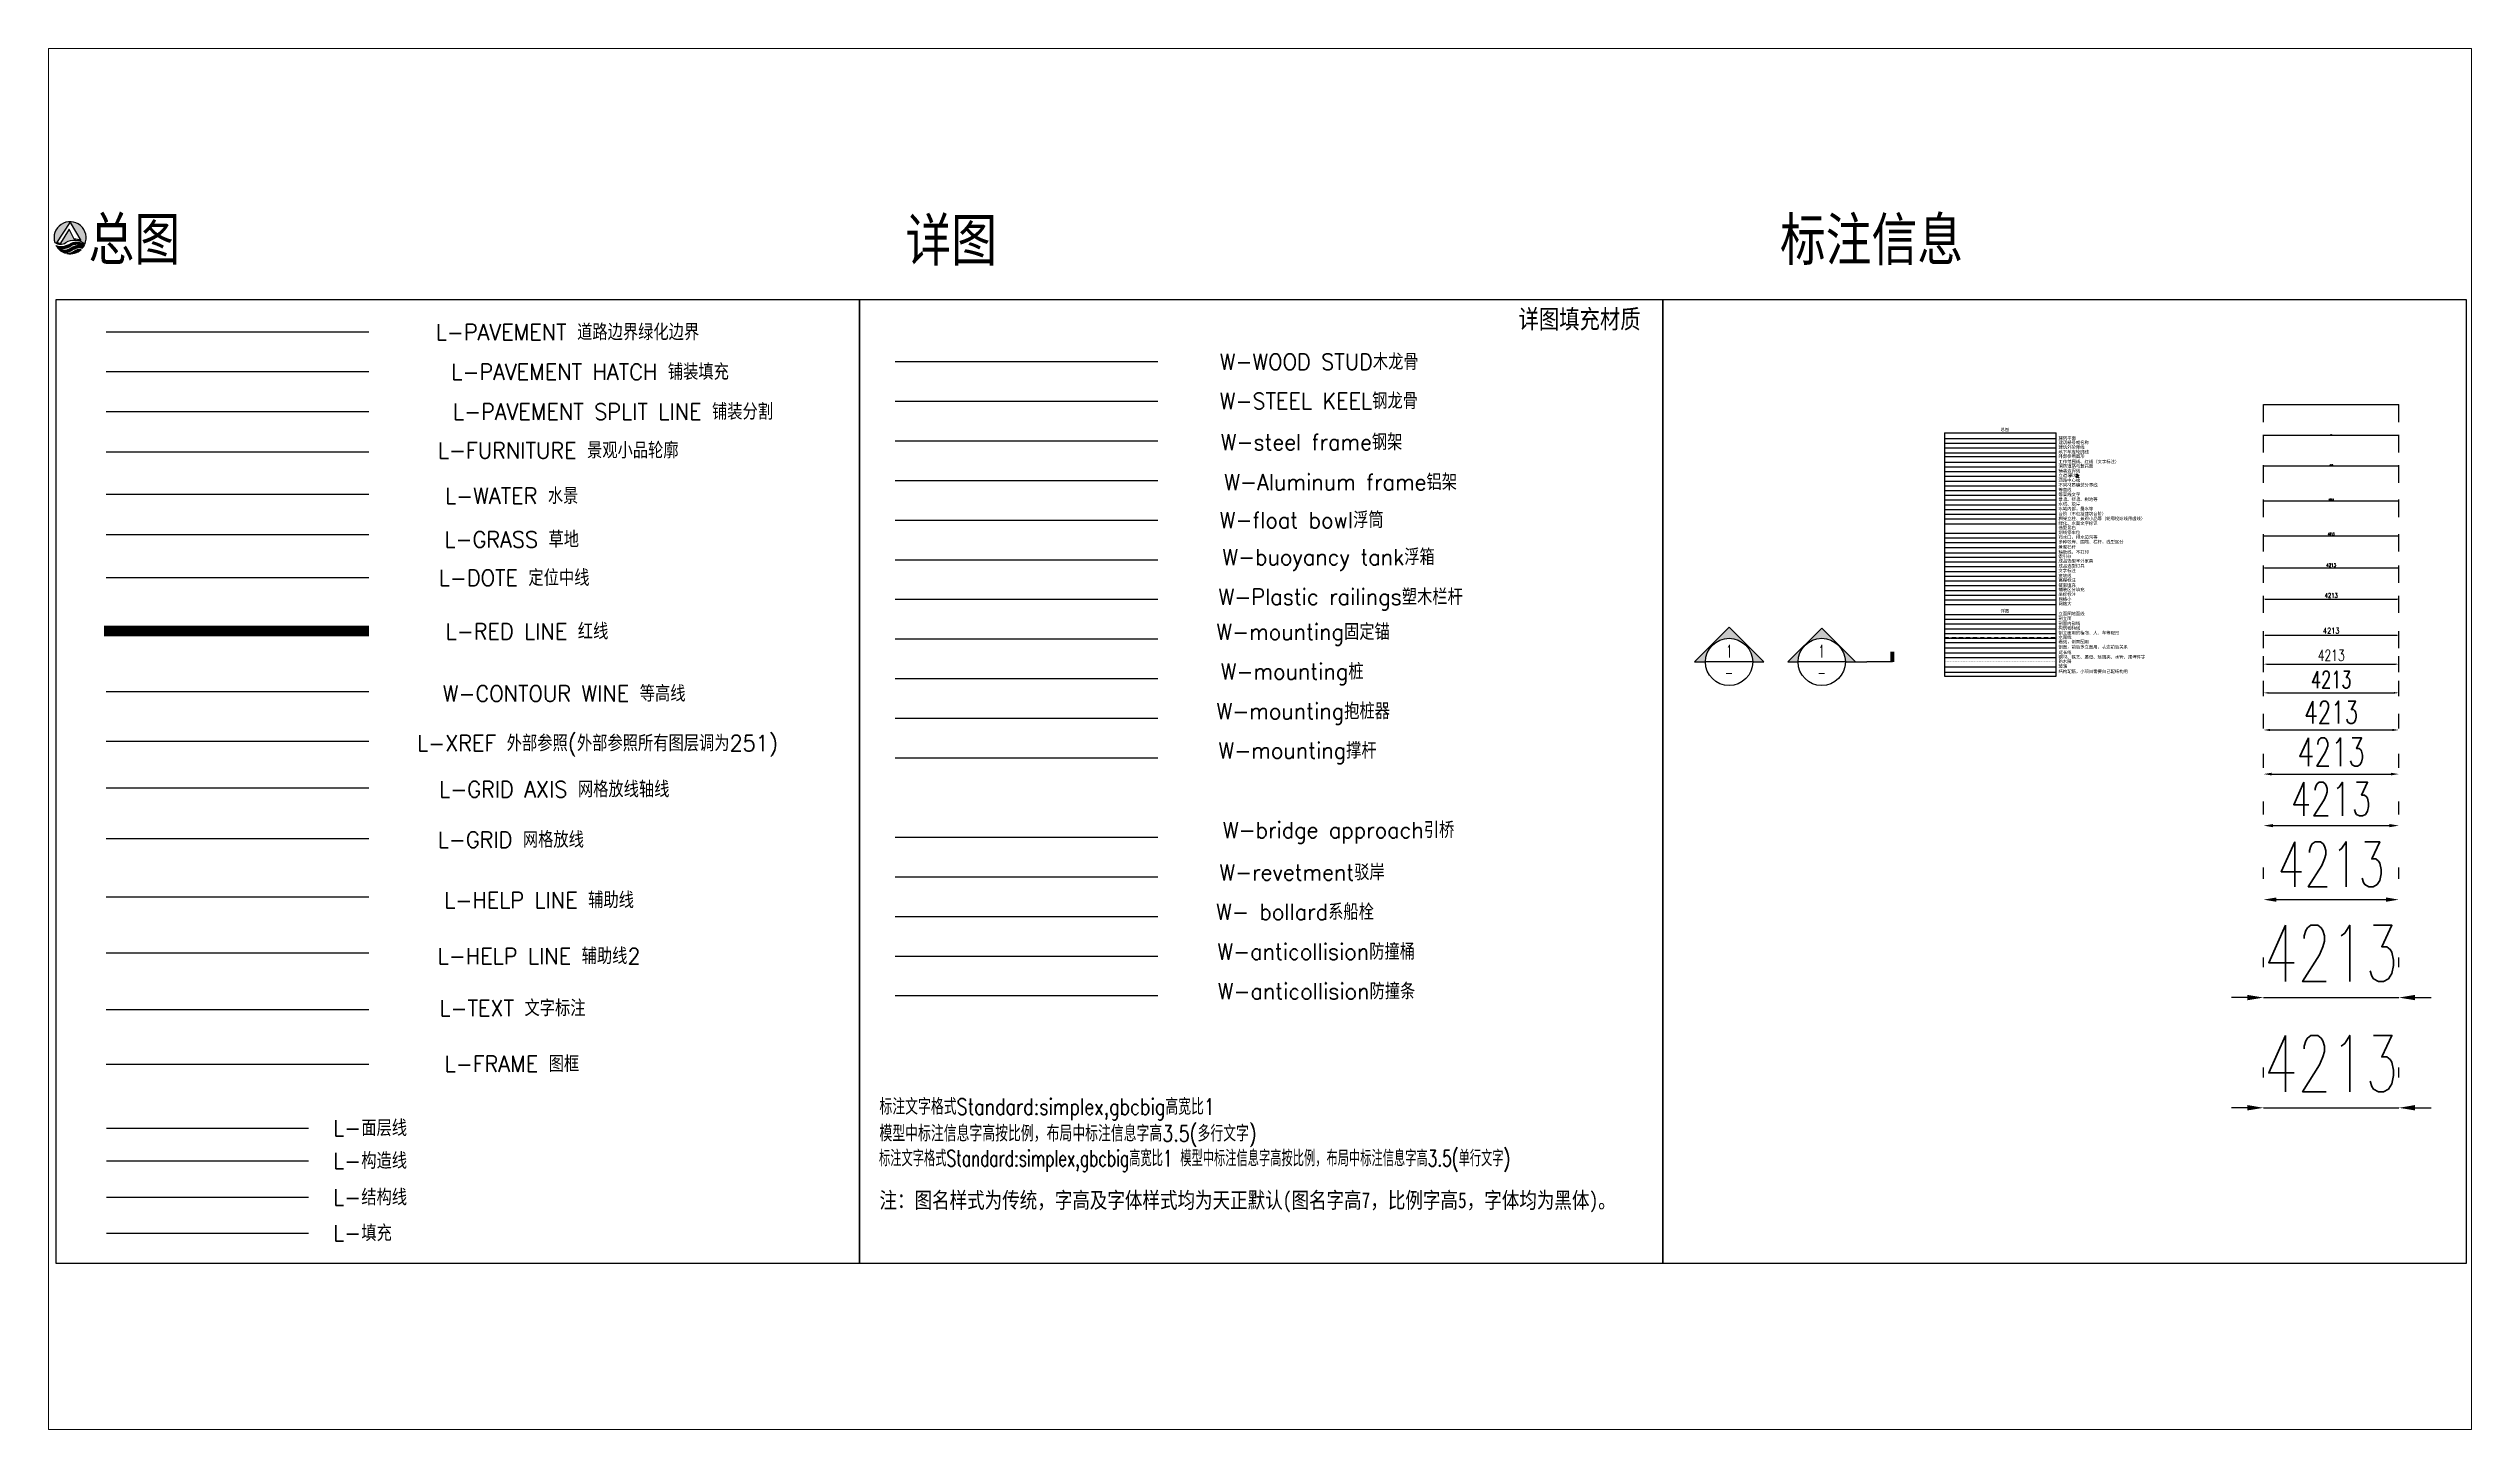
# Paper-space layout '布局2' of a CAD drawing. Header units: millimetres. Extents: x -66 to 323, y -14 to 209.
# The model-space entities are those that its viewports show. They can reach past a viewport. Long polylines and large blocks are cut down to what shows.
import ezdxf
from ezdxf.enums import TextEntityAlignment as Align

# ---------------------------------------------------------------- set-up
doc = ezdxf.new("R2010")
doc.units = ezdxf.units.MM
doc.header["$LTSCALE"] = 1000
for name, pattern in [('-6_350_HOLE$0$DASH', [0.35, 0.25, -0.1]), ('ACAD_ISO10W100', [18, 12, -3, 0, -3]), ('ACAD_ISO12W100', [22, 12, -3, 0.5, -3, 0.5, -3]), ('CENTER', [2, 1.25, -0.25, 0.25, -0.25]), ('DASH', [0.35, 0.25, -0.1]), ('DASHED', [0.75, 0.5, -0.25]), ('DOTE', [2.42, 2, -0.2, 0.02, -0.2]), ('PHANTOM', [2.5, 1.25, -0.25, 0.25, -0.25, 0.25, -0.25])]:
    doc.linetypes.add(name, pattern=pattern)
for name, color, linetype in [('DIM_COOR', 3, 'Continuous'), ('DIM_ELEV', 3, 'Continuous'), ('DIM_IDEN', 3, 'Continuous'), ('DIM_SYMB', 3, 'Continuous'), ('L-Axis', 1, 'DOTE'), ('L-B.NO.', 2, 'Continuous'), ('L-Bldg', 8, 'Continuous'), ('L-Center', 1, 'CENTER'), ('L-Contour', 8, 'DASH'), ('L-CONTOUR_LINE等高线', 252, 'DASH'), ('L-ContourText', 53, 'Continuous'), ('L-DIMLINEAR标注', 3, 'Continuous'), ('L-DOTE定位中线', 1, 'DOTE'), ('L-ExtendedLine', 8, 'DASH'), ('L-Finished lamps', 2, 'Continuous'), ('L-Finished product', 13, 'Continuous'), ('L-Fireroad', 3, 'DASH'), ('L-Floor', 6, 'Continuous'), ('L-FRAME图框', 3, 'Continuous'), ('L-Furniture', 2, 'Continuous'), ('L-FURNITURE景观小品轮廓', 6, 'Continuous'), ('L-Glass', 144, 'Continuous'), ('L-GRASS草地', 252, 'Continuous'), ('L-Grid', 8, 'DOTE'), ('L-Grid1', 1, 'DOTE'), ('L-GRID_AXIS网格放线轴线', 1, 'Continuous'), ('L-GRID网格放线', 252, '-6_350_HOLE$0$DASH'), ('L-Gully', 144, 'Continuous'), ('L-Hardware', 210, 'Continuous'), ('L-Hatch', 8, 'Continuous'), ('L-Hatch1', 9, 'Continuous'), ('L-HELP_LINE辅助线1', 4, 'Continuous'), ('L-HELP_LINE辅助线2', 94, 'Continuous'), ('L-Index', 3, 'DASHED'), ('L-Limit', 1, 'PHANTOM'), ('L-Look line', 9, 'Continuous'), ('L-Look line1', 11, 'Continuous'), ('L-Objective View', 8, 'Continuous'), ('L-Outline', 6, 'Continuous'), ('L-pa', 3, 'Continuous'), ('L-Parking', 30, 'DASH'), ('L-Pave', 4, 'Continuous'), ('L-Pave1', 31, 'Continuous'), ('L-Pavement', 30, 'Continuous'), ('L-PAVEMENT_HATCH铺装填充', 251, 'Continuous'), ('L-PAVEMENT_SPLIT_LINE铺装分割', 23, 'Continuous'), ('L-PAVEMENT道路边界绿化边界', 2, 'Continuous'), ('L-Pool', 5, 'Continuous'), ('L-Pool1', 150, 'Continuous'), ('L-Railing', 2, 'Continuous'), ('L-Rebar', 1, 'Continuous'), ('L-RED_LINE红线', 1, 'ACAD_ISO12W100'), ('L-Section', 4, 'Continuous'), ('L-Slope line', 1, 'DASH'), ('L-Step', 15, 'Continuous'), ('L-Stone', 9, 'Continuous'), ('L-Structure', 50, 'Continuous'), ('L-Style Index', 2, 'Continuous'), ('L-TEXT文字标注', 7, 'Continuous'), ('L-Ugoutline', 6, 'DASH'), ('L-Wall', 5, 'Continuous'), ('L-Water', 150, 'Continuous'), ('L-Waterproofer', 210, 'Continuous'), ('L-WATER水景', 5, 'Continuous'), ('L-XREF', 7, 'Continuous'), ('L-XREF外部参照', 251, 'Continuous'), ('L-填充', 251, 'Continuous'), ('L-构造线', 6, 'Continuous'), ('L-结构线', 7, 'Continuous'), ('L-面层线', 4, 'Continuous'), ('PUB_DIM', 3, 'Continuous'), ('PUB_TEXT', 7, 'Continuous'), ('W- bollard系船栓', 4, 'Continuous'), ('W-_ANTICOLLISION防撞措施', 6, 'Continuous'), ('W-ALUMINUM_FRAME铝架', 30, 'Continuous'), ('W-bridge approach引桥', 4, 'Continuous'), ('W-FLOAT_BOWL浮筒', 253, 'Continuous'), ('W-MOUNTING固定方式', 5, 'Continuous'), ('W-PLASTIC_RAILINGS塑木栏杆', 6, 'Continuous'), ('W-REVETMENT驳岸', 251, 'Continuous'), ('W-STEEL_FRAME钢架', 3, 'Continuous'), ('W-STEEL_KEEL钢龙骨', 5, 'Continuous'), ('W-WOOD_STUD木龙骨', 25, 'Continuous')]:
    doc.layers.add(name, color=color, linetype=linetype)
doc.layers.add('L-Auxiliary Line', color=1, linetype='Continuous', plot=False)
doc.styles.add('_TCH_LABEL', font='COMPLEX', dxfattribs={"bigfont": 'GBCBIG'})
doc.styles.get("Standard").update_dxf_attribs({"font": 'simplex.shx', "width": 0.8, "bigfont": 'hztxt.shx'})
doc.styles.add('STANDARD_T3', font='simplex.shx', dxfattribs={"width": 0.7, "bigfont": 'gbcbig.shx'})
doc.styles.add('黑体', font='simhei.ttf', dxfattribs={"width": 0.8})
doc.dimstyles.new('W&&1', dxfattribs={"dimtxt": 3.5, "dimasz": 1, "dimexe": 2.5, "dimexo": 3, "dimgap": 1, "dimtad": 1, "dimdec": 0, "dimzin": 0, "dimdsep": 46, "dimtxsty": 'STANDARD_T3', "dimcen": 0.09, "dimclrd": 1, "dimclre": 1, "dimclrt": 7, "dimazin": 2, "dimtfac": 1, "dimtdec": 0, "dimtix": 1, "dimtmove": 2, "dimatfit": 3, "dimfxl": 100, "dimtolj": 1, "dimtzin": 0, "dimarcsym": 0})
doc.dimstyles.new('W&&10', dxfattribs={"dimtxt": 35, "dimasz": 10, "dimexe": 25, "dimexo": 30, "dimgap": 10, "dimtad": 1, "dimdec": 0, "dimzin": 0, "dimdsep": 46, "dimtxsty": 'STANDARD_T3', "dimcen": 0.09, "dimclrd": 1, "dimclre": 1, "dimclrt": 7, "dimazin": 2, "dimtfac": 1, "dimtdec": 0, "dimtix": 1, "dimtmove": 2, "dimatfit": 3, "dimfxl": 100, "dimtolj": 1, "dimtzin": 0, "dimarcsym": 0})
doc.dimstyles.new('W&&100', dxfattribs={"dimtxt": 350, "dimasz": 100, "dimexe": 250, "dimexo": 300, "dimgap": 100, "dimtad": 1, "dimdec": 0, "dimzin": 0, "dimdsep": 46, "dimtxsty": 'STANDARD_T3', "dimcen": 0.09, "dimclrd": 1, "dimclre": 1, "dimclrt": 7, "dimazin": 2, "dimtfac": 1, "dimtdec": 0, "dimtix": 1, "dimtmove": 2, "dimatfit": 3, "dimfxl": 100, "dimtolj": 1, "dimtzin": 0, "dimarcsym": 0})
doc.dimstyles.new('W&&15', dxfattribs={"dimtxt": 52.5, "dimasz": 15, "dimexe": 37.5, "dimexo": 45, "dimgap": 15, "dimtad": 1, "dimdec": 0, "dimzin": 0, "dimdsep": 46, "dimtxsty": 'STANDARD_T3', "dimcen": 0.09, "dimclrd": 1, "dimclre": 1, "dimclrt": 7, "dimazin": 2, "dimtfac": 1, "dimtdec": 0, "dimtix": 1, "dimtmove": 2, "dimatfit": 3, "dimfxl": 100, "dimtolj": 1, "dimtzin": 0, "dimarcsym": 0})
doc.dimstyles.new('W&&150', dxfattribs={"dimtxt": 525, "dimasz": 150, "dimexe": 375, "dimexo": 450, "dimgap": 150, "dimtad": 1, "dimdec": 0, "dimzin": 0, "dimdsep": 46, "dimtxsty": 'STANDARD_T3', "dimcen": 0.09, "dimclrd": 1, "dimclre": 1, "dimclrt": 7, "dimazin": 2, "dimtfac": 1, "dimtdec": 0, "dimtix": 1, "dimtmove": 2, "dimatfit": 3, "dimfxl": 100, "dimtolj": 1, "dimtzin": 0, "dimarcsym": 0})
doc.dimstyles.new('W&&20', dxfattribs={"dimtxt": 70, "dimasz": 20, "dimexe": 50, "dimexo": 60, "dimgap": 20, "dimtad": 1, "dimdec": 0, "dimzin": 0, "dimdsep": 46, "dimtxsty": 'STANDARD_T3', "dimcen": 0.09, "dimclrd": 1, "dimclre": 1, "dimclrt": 7, "dimazin": 2, "dimtfac": 1, "dimtdec": 0, "dimtix": 1, "dimtmove": 2, "dimatfit": 3, "dimfxl": 100, "dimtolj": 1, "dimtzin": 0, "dimarcsym": 0})
doc.dimstyles.new('W&&200', dxfattribs={"dimtxt": 700, "dimasz": 200, "dimexe": 500, "dimexo": 600, "dimgap": 200, "dimtad": 1, "dimdec": 0, "dimzin": 0, "dimdsep": 46, "dimtxsty": 'STANDARD_T3', "dimcen": 0.09, "dimclrd": 1, "dimclre": 1, "dimclrt": 7, "dimazin": 2, "dimtfac": 1, "dimtdec": 0, "dimtix": 1, "dimtmove": 2, "dimatfit": 3, "dimfxl": 100, "dimtolj": 1, "dimtzin": 0, "dimarcsym": 0})
doc.dimstyles.new('W&&250', dxfattribs={"dimtxt": 875, "dimasz": 250, "dimexe": 625, "dimexo": 750, "dimgap": 250, "dimtad": 1, "dimdec": 0, "dimzin": 0, "dimdsep": 46, "dimtxsty": 'STANDARD_T3', "dimcen": 0.09, "dimclrd": 1, "dimclre": 1, "dimclrt": 7, "dimazin": 2, "dimtfac": 1, "dimtdec": 0, "dimtix": 1, "dimtmove": 2, "dimatfit": 3, "dimfxl": 100, "dimtolj": 1, "dimtzin": 0, "dimarcsym": 0})
doc.dimstyles.new('W&&30', dxfattribs={"dimtxt": 105, "dimasz": 30, "dimexe": 75, "dimexo": 90, "dimgap": 30, "dimtad": 1, "dimdec": 0, "dimzin": 0, "dimdsep": 46, "dimtxsty": 'STANDARD_T3', "dimcen": 0.09, "dimclrd": 1, "dimclre": 1, "dimclrt": 7, "dimazin": 2, "dimtfac": 1, "dimtdec": 0, "dimtix": 1, "dimtmove": 2, "dimatfit": 3, "dimfxl": 100, "dimtolj": 1, "dimtzin": 0, "dimarcsym": 0})
doc.dimstyles.new('W&&300', dxfattribs={"dimtxt": 1050, "dimasz": 300, "dimexe": 750, "dimexo": 900, "dimgap": 300, "dimtad": 1, "dimdec": 0, "dimzin": 0, "dimdsep": 46, "dimtxsty": 'STANDARD_T3', "dimcen": 0.09, "dimclrd": 1, "dimclre": 1, "dimclrt": 7, "dimazin": 2, "dimtfac": 1, "dimtdec": 0, "dimtix": 1, "dimtmove": 2, "dimatfit": 3, "dimfxl": 100, "dimtolj": 1, "dimtzin": 0, "dimarcsym": 0})
doc.dimstyles.new('W&&40', dxfattribs={"dimtxt": 140, "dimasz": 40, "dimexe": 100, "dimexo": 120, "dimgap": 40, "dimtad": 1, "dimdec": 0, "dimzin": 0, "dimdsep": 46, "dimtxsty": 'STANDARD_T3', "dimcen": 0.09, "dimclrd": 1, "dimclre": 1, "dimclrt": 7, "dimazin": 2, "dimtfac": 1, "dimtdec": 0, "dimtix": 1, "dimtmove": 2, "dimatfit": 3, "dimfxl": 100, "dimtolj": 1, "dimtzin": 0, "dimarcsym": 0})
doc.dimstyles.new('W&&400', dxfattribs={"dimtxt": 1400, "dimasz": 400, "dimexe": 1000, "dimexo": 1200, "dimgap": 400, "dimtad": 1, "dimdec": 0, "dimzin": 0, "dimdsep": 46, "dimtxsty": 'STANDARD_T3', "dimcen": 0.09, "dimclrd": 1, "dimclre": 1, "dimclrt": 7, "dimazin": 2, "dimtfac": 1, "dimtdec": 0, "dimtix": 1, "dimtmove": 2, "dimatfit": 3, "dimfxl": 100, "dimtolj": 1, "dimtzin": 0, "dimarcsym": 0})
doc.dimstyles.new('W&&5', dxfattribs={"dimtxt": 17.5, "dimasz": 5, "dimexe": 12.5, "dimexo": 15, "dimgap": 5, "dimtad": 1, "dimdec": 0, "dimzin": 0, "dimdsep": 46, "dimtxsty": 'STANDARD_T3', "dimcen": 0.09, "dimclrd": 1, "dimclre": 1, "dimclrt": 7, "dimazin": 2, "dimtfac": 1, "dimtdec": 0, "dimtix": 1, "dimtmove": 2, "dimatfit": 3, "dimfxl": 100, "dimtolj": 1, "dimtzin": 0, "dimarcsym": 0})
doc.dimstyles.new('W&&50', dxfattribs={"dimtxt": 175, "dimasz": 50, "dimexe": 125, "dimexo": 150, "dimgap": 50, "dimtad": 1, "dimdec": 0, "dimzin": 0, "dimdsep": 46, "dimtxsty": 'STANDARD_T3', "dimcen": 0.09, "dimclrd": 1, "dimclre": 1, "dimclrt": 7, "dimazin": 2, "dimtfac": 1, "dimtdec": 0, "dimtix": 1, "dimtmove": 2, "dimatfit": 3, "dimfxl": 100, "dimtolj": 1, "dimtzin": 0, "dimarcsym": 0})
doc.dimstyles.new('W&&500', dxfattribs={"dimtxt": 1750, "dimasz": 500, "dimexe": 1250, "dimexo": 1500, "dimgap": 500, "dimtad": 1, "dimdec": 0, "dimzin": 0, "dimdsep": 46, "dimtxsty": 'STANDARD_T3', "dimcen": 0.09, "dimclrd": 1, "dimclre": 1, "dimclrt": 7, "dimazin": 2, "dimtfac": 1, "dimtdec": 0, "dimtix": 1, "dimtmove": 2, "dimatfit": 3, "dimfxl": 100, "dimtolj": 1, "dimtzin": 0, "dimarcsym": 0})

# ---------------------------------------------------------------- blocks, each defined once
blk = doc.blocks.new('*D10')
at = {"layer": 'Defpoints', "color": 0, "transparency": 16777216}
for p in [(93626, 145881), (89413, 145327), (93626, 145327)]:
    blk.add_point(p, dxfattribs=at)
at = {"layer": 'PUB_DIM', "color": 1, "lineweight": -2, "transparency": 16777216}
for p, q in [((89413, 145417), (89413, 145956)), ((89443, 145881), (93596, 145881)), ((93626, 145417), (93626, 145956))]:
    blk.add_line(p, q, dxfattribs=at)
at = {"layer": 'PUB_DIM', "color": 1, "transparency": 16777216}
for points in [[(89443, 145886), (89443, 145876), (89413, 145881)], [(93596, 145886), (93596, 145876), (93626, 145881)]]:
    blk.add_solid(points, dxfattribs=at)
at = {"layer": 'PUB_DIM', "color": 7, "transparency": 16777216, "insert": (91520, 145964), "char_height": 105, "attachment_point": 5, "style": 'STANDARD_T3'}
blk.add_mtext('\\A1;4213', dxfattribs=at)
blk = doc.blocks.new('*D11')
at = {"layer": 'Defpoints', "color": 0, "transparency": 16777216}
for p in [(89413, 146326), (93626, 146880), (93626, 146326)]:
    blk.add_point(p, dxfattribs=at)
at = {"layer": 'PUB_DIM', "color": 1, "lineweight": -2, "transparency": 16777216}
for p, q in [((89413, 146386), (89413, 146930)), ((89433, 146880), (93606, 146880)), ((93626, 146386), (93626, 146930))]:
    blk.add_line(p, q, dxfattribs=at)
at = {"layer": 'PUB_DIM', "color": 1, "transparency": 16777216}
for points in [[(89433, 146883), (89433, 146876), (89413, 146880)], [(93606, 146883), (93606, 146876), (93626, 146880)]]:
    blk.add_solid(points, dxfattribs=at)
at = {"layer": 'PUB_DIM', "color": 7, "transparency": 16777216, "insert": (91520, 146935), "char_height": 70, "attachment_point": 5, "style": 'STANDARD_T3'}
blk.add_mtext('\\A1;4213', dxfattribs=at)
blk = doc.blocks.new('*D12')
at = {"layer": 'Defpoints', "color": 0, "transparency": 16777216}
for p in [(93626, 147967), (89413, 147413), (93626, 147413)]:
    blk.add_point(p, dxfattribs=at)
at = {"layer": 'PUB_DIM', "color": 1, "lineweight": -2, "transparency": 16777216}
for p, q in [((89413, 147458), (89413, 148005)), ((89428, 147967), (93611, 147967)), ((93626, 147458), (93626, 148005))]:
    blk.add_line(p, q, dxfattribs=at)
at = {"layer": 'PUB_DIM', "color": 1, "transparency": 16777216}
for points in [[(89428, 147970), (89428, 147965), (89413, 147967)], [(93611, 147970), (93611, 147965), (93626, 147967)]]:
    blk.add_solid(points, dxfattribs=at)
at = {"layer": 'PUB_DIM', "color": 7, "transparency": 16777216, "insert": (91520, 148008), "char_height": 52.5, "attachment_point": 5, "style": 'STANDARD_T3'}
blk.add_mtext('\\A1;4213', dxfattribs=at)
blk = doc.blocks.new('*D13')
at = {"layer": 'Defpoints', "color": 0, "transparency": 16777216}
for p in [(93626, 149054), (89413, 148500), (93626, 148500)]:
    blk.add_point(p, dxfattribs=at)
at = {"layer": 'PUB_DIM', "color": 1, "lineweight": -2, "transparency": 16777216}
for p, q in [((89413, 148530), (89413, 149079)), ((89423, 149054), (93616, 149054)), ((93626, 148530), (93626, 149079))]:
    blk.add_line(p, q, dxfattribs=at)
at = {"layer": 'PUB_DIM', "color": 1, "transparency": 16777216}
for points in [[(89423, 149056), (89423, 149053), (89413, 149054)], [(93616, 149056), (93616, 149053), (93626, 149054)]]:
    blk.add_solid(points, dxfattribs=at)
at = {"layer": 'PUB_DIM', "color": 7, "transparency": 16777216, "insert": (91520, 149082), "char_height": 35, "attachment_point": 5, "style": 'STANDARD_T3'}
blk.add_mtext('\\A1;4213', dxfattribs=at)
blk = doc.blocks.new('*D14')
at = {"layer": 'Defpoints', "color": 0, "transparency": 16777216}
for p in [(89413, 149454), (93626, 150008), (93626, 149454)]:
    blk.add_point(p, dxfattribs=at)
at = {"layer": 'PUB_DIM', "color": 1, "lineweight": -2, "transparency": 16777216}
for p, q in [((89413, 149469), (89413, 150021)), ((89418, 150008), (93621, 150008)), ((93626, 149469), (93626, 150021))]:
    blk.add_line(p, q, dxfattribs=at)
at = {"layer": 'PUB_DIM', "color": 1, "transparency": 16777216}
for points in [[(89418, 150009), (89418, 150008), (89413, 150008)], [(93621, 150009), (93621, 150008), (93626, 150008)]]:
    blk.add_solid(points, dxfattribs=at)
at = {"layer": 'PUB_DIM', "color": 7, "transparency": 16777216, "insert": (91520, 150022), "char_height": 17.5, "attachment_point": 5, "style": 'STANDARD_T3'}
blk.add_mtext('\\A1;4213', dxfattribs=at)
blk = doc.blocks.new('*D15')
at = {"layer": 'Defpoints', "color": 0, "transparency": 16777216}
for p in [(93626, 150963), (89413, 150409), (93626, 150409)]:
    blk.add_point(p, dxfattribs=at)
at = {"layer": 'PUB_DIM', "color": 1, "lineweight": -2, "transparency": 16777216}
for p, q in [((89413, 150412), (89413, 150965)), ((89414, 150963), (93625, 150963)), ((93626, 150412), (93626, 150965))]:
    blk.add_line(p, q, dxfattribs=at)
at = {"layer": 'PUB_DIM', "color": 1, "transparency": 16777216}
for points in [[(89414, 150963), (89414, 150962), (89413, 150963)], [(93625, 150963), (93625, 150962), (93626, 150963)]]:
    blk.add_solid(points, dxfattribs=at)
at = {"layer": 'PUB_DIM', "color": 7, "transparency": 16777216, "insert": (91520, 150965), "char_height": 3.5, "attachment_point": 5, "style": 'STANDARD_T3'}
blk.add_mtext('\\A1;4213', dxfattribs=at)
blk = doc.blocks.new('*D16')
at = {"layer": 'Defpoints', "color": 0, "transparency": 16777216}
for p in [(93626, 144912), (89413, 144358), (93626, 144358)]:
    blk.add_point(p, dxfattribs=at)
at = {"layer": 'PUB_DIM', "color": 1, "lineweight": -2, "transparency": 16777216}
for p, q in [((89413, 144478), (89413, 145012)), ((89453, 144912), (93586, 144912)), ((93626, 144478), (93626, 145012))]:
    blk.add_line(p, q, dxfattribs=at)
at = {"layer": 'PUB_DIM', "color": 1, "transparency": 16777216}
for points in [[(89453, 144919), (89453, 144906), (89413, 144912)], [(93586, 144919), (93586, 144906), (93626, 144912)]]:
    blk.add_solid(points, dxfattribs=at)
at = {"layer": 'PUB_DIM', "color": 7, "transparency": 16777216, "insert": (91520, 145022), "char_height": 140, "attachment_point": 5, "style": 'STANDARD_T3'}
blk.add_mtext('\\A1;4213', dxfattribs=at)
blk = doc.blocks.new('*D17')
at = {"layer": 'Defpoints', "color": 0, "transparency": 16777216}
for p in [(93626, 143786), (89413, 143232), (93626, 143232)]:
    blk.add_point(p, dxfattribs=at)
at = {"layer": 'PUB_DIM', "color": 1, "lineweight": -2, "transparency": 16777216}
for p, q in [((89413, 143382), (89413, 143911)), ((89463, 143786), (93576, 143786)), ((93626, 143382), (93626, 143911))]:
    blk.add_line(p, q, dxfattribs=at)
at = {"layer": 'PUB_DIM', "color": 1, "transparency": 16777216}
for points in [[(89463, 143794), (89463, 143778), (89413, 143786)], [(93576, 143794), (93576, 143778), (93626, 143786)]]:
    blk.add_solid(points, dxfattribs=at)
at = {"layer": 'PUB_DIM', "color": 7, "transparency": 16777216, "insert": (91520, 143923), "char_height": 175, "attachment_point": 5, "style": 'STANDARD_T3'}
blk.add_mtext('\\A1;4213', dxfattribs=at)
blk = doc.blocks.new('*D18')
at = {"layer": 'Defpoints', "color": 0, "transparency": 16777216}
for p in [(93626, 142885), (89413, 142331), (93626, 142331)]:
    blk.add_point(p, dxfattribs=at)
at = {"layer": 'PUB_DIM', "color": 1, "lineweight": -2, "transparency": 16777216}
for p, q in [((89413, 142631), (89413, 143135)), ((89513, 142885), (93526, 142885)), ((93626, 142631), (93626, 143135))]:
    blk.add_line(p, q, dxfattribs=at)
at = {"layer": 'PUB_DIM', "color": 1, "transparency": 16777216}
for points in [[(89513, 142901), (89513, 142868), (89413, 142885)], [(93526, 142901), (93526, 142868), (93626, 142885)]]:
    blk.add_solid(points, dxfattribs=at)
at = {"layer": 'PUB_DIM', "color": 7, "transparency": 16777216, "insert": (91520, 143160), "char_height": 350, "attachment_point": 5, "style": 'STANDARD_T3'}
blk.add_mtext('\\A1;4213', dxfattribs=at)
blk = doc.blocks.new('*D19')
at = {"layer": 'Defpoints', "color": 0, "transparency": 16777216}
for p in [(93626, 141992), (89413, 141438), (93626, 141438)]:
    blk.add_point(p, dxfattribs=at)
at = {"layer": 'PUB_DIM', "color": 1, "lineweight": -2, "transparency": 16777216}
for p, q in [((89413, 141888), (89413, 142367)), ((89563, 141992), (93476, 141992)), ((93626, 141888), (93626, 142367))]:
    blk.add_line(p, q, dxfattribs=at)
at = {"layer": 'PUB_DIM', "color": 1, "transparency": 16777216}
for points in [[(89563, 142017), (89563, 141967), (89413, 141992)], [(93476, 142017), (93476, 141967), (93626, 141992)]]:
    blk.add_solid(points, dxfattribs=at)
at = {"layer": 'PUB_DIM', "color": 7, "transparency": 16777216, "insert": (91520, 142404), "char_height": 525, "attachment_point": 5, "style": 'STANDARD_T3'}
blk.add_mtext('\\A1;4213', dxfattribs=at)
blk = doc.blocks.new('*D20')
at = {"layer": 'Defpoints', "color": 0, "transparency": 16777216}
for p in [(89413, 140283), (93626, 140837), (93626, 140283)]:
    blk.add_point(p, dxfattribs=at)
at = {"layer": 'PUB_DIM', "color": 1, "lineweight": -2, "transparency": 16777216}
for p, q in [((89413, 140883), (89413, 141337)), ((93626, 140883), (93626, 141337)), ((89613, 140837), (93426, 140837))]:
    blk.add_line(p, q, dxfattribs=at)
at = {"layer": 'PUB_DIM', "color": 1, "transparency": 16777216}
for points in [[(89613, 140870), (89613, 140803), (89413, 140837)], [(93426, 140870), (93426, 140803), (93626, 140837)]]:
    blk.add_solid(points, dxfattribs=at)
at = {"layer": 'PUB_DIM', "color": 7, "transparency": 16777216, "insert": (91520, 141387), "char_height": 700, "attachment_point": 5, "style": 'STANDARD_T3'}
blk.add_mtext('\\A1;4213', dxfattribs=at)
blk = doc.blocks.new('*D21')
at = {"layer": 'Defpoints', "color": 0, "transparency": 16777216}
for p in [(89413, 138910), (93626, 139464), (93626, 138910)]:
    blk.add_point(p, dxfattribs=at)
at = {"layer": 'PUB_DIM', "color": 1, "lineweight": -2, "transparency": 16777216}
for p, q in [((89413, 139660), (89413, 140089)), ((93626, 139660), (93626, 140089)), ((89663, 139464), (93376, 139464))]:
    blk.add_line(p, q, dxfattribs=at)
at = {"layer": 'PUB_DIM', "color": 1, "transparency": 16777216}
for points in [[(89663, 139506), (89663, 139422), (89413, 139464)], [(93376, 139506), (93376, 139422), (93626, 139464)]]:
    blk.add_solid(points, dxfattribs=at)
at = {"layer": 'PUB_DIM', "color": 7, "transparency": 16777216, "insert": (91520, 140152), "char_height": 875, "attachment_point": 5, "style": 'STANDARD_T3'}
blk.add_mtext('\\A1;4213', dxfattribs=at)
blk = doc.blocks.new('*D22')
at = {"layer": 'Defpoints', "color": 0, "transparency": 16777216}
for p in [(89413, 137306), (93626, 137860), (93626, 137306)]:
    blk.add_point(p, dxfattribs=at)
at = {"layer": 'PUB_DIM', "color": 1, "lineweight": -2, "transparency": 16777216}
for p, q in [((89413, 138206), (89413, 138610)), ((93626, 138206), (93626, 138610)), ((89713, 137860), (93326, 137860))]:
    blk.add_line(p, q, dxfattribs=at)
at = {"layer": 'PUB_DIM', "color": 1, "transparency": 16777216}
for points in [[(89713, 137910), (89713, 137810), (89413, 137860)], [(93326, 137910), (93326, 137810), (93626, 137860)]]:
    blk.add_solid(points, dxfattribs=at)
at = {"layer": 'PUB_DIM', "color": 7, "transparency": 16777216, "insert": (91520, 138685), "char_height": 1050, "attachment_point": 5, "style": 'STANDARD_T3'}
blk.add_mtext('\\A1;4213', dxfattribs=at)
blk = doc.blocks.new('*D23')
at = {"layer": 'Defpoints', "color": 0, "transparency": 16777216}
for p in [(89413, 135003), (93626, 135557), (93626, 135003)]:
    blk.add_point(p, dxfattribs=at)
at = {"layer": 'PUB_DIM', "color": 1, "lineweight": -2, "transparency": 16777216}
for p, q in [((89413, 136203), (89413, 136557)), ((93626, 136203), (93626, 136557)), ((89813, 135557), (93226, 135557))]:
    blk.add_line(p, q, dxfattribs=at)
at = {"layer": 'PUB_DIM', "color": 1, "transparency": 16777216}
for points in [[(89813, 135624), (89813, 135490), (89413, 135557)], [(93226, 135624), (93226, 135490), (93626, 135557)]]:
    blk.add_solid(points, dxfattribs=at)
at = {"layer": 'PUB_DIM', "color": 7, "transparency": 16777216, "insert": (91520, 136657), "char_height": 1400, "attachment_point": 5, "style": 'STANDARD_T3'}
blk.add_mtext('\\A1;4213', dxfattribs=at)
blk = doc.blocks.new('*D24')
at = {"layer": 'Defpoints', "color": 0, "transparency": 16777216}
for p in [(93626, 132509), (89413, 131955), (93626, 131955)]:
    blk.add_point(p, dxfattribs=at)
at = {"layer": 'PUB_DIM', "color": 1, "lineweight": -2, "transparency": 16777216}
for p, q in [((89413, 133455), (89413, 133759)), ((93626, 133455), (93626, 133759)), ((88913, 132509), (88413, 132509)), ((89413, 132509), (93626, 132509)), ((94126, 132509), (94626, 132509))]:
    blk.add_line(p, q, dxfattribs=at)
at = {"layer": 'PUB_DIM', "color": 1, "transparency": 16777216}
for points in [[(88913, 132592), (88913, 132426), (89413, 132509)], [(94126, 132592), (94126, 132426), (93626, 132509)]]:
    blk.add_solid(points, dxfattribs=at)
at = {"layer": 'PUB_DIM', "color": 7, "transparency": 16777216, "insert": (91520, 133884), "char_height": 1750, "attachment_point": 5, "style": 'STANDARD_T3'}
blk.add_mtext('\\A1;4213', dxfattribs=at)
blk = doc.blocks.new('*D25')
at = {"layer": 'Defpoints', "color": 0, "transparency": 16777216}
for p in [(93626, 129079), (89413, 128525), (93626, 128525)]:
    blk.add_point(p, dxfattribs=at)
at = {"layer": 'PUB_DIM', "color": 1, "lineweight": -2, "transparency": 16777216}
for p, q in [((89413, 130025), (89413, 130329)), ((93626, 130025), (93626, 130329)), ((88913, 129079), (88413, 129079)), ((89413, 129079), (93626, 129079)), ((94126, 129079), (94626, 129079))]:
    blk.add_line(p, q, dxfattribs=at)
at = {"layer": 'PUB_DIM', "color": 1, "transparency": 16777216}
for points in [[(88913, 129163), (88913, 128996), (89413, 129079)], [(94126, 129163), (94126, 128996), (93626, 129079)]]:
    blk.add_solid(points, dxfattribs=at)
at = {"layer": 'PUB_DIM', "color": 7, "transparency": 16777216, "insert": (91520, 130454), "char_height": 1750, "attachment_point": 5, "style": 'STANDARD_T3'}
blk.add_mtext('\\A1;4213', dxfattribs=at)
blk = doc.blocks.new('LOGO')
h = blk.add_hatch(color=140)
h.dxf.hatch_style = 1
h.paths.add_polyline_path([(-4.77, -1.51, 0.294083), (-1.37, -1.53, -0.363756), (4.56, -2.04, 1.450144)])
h.paths.add_polyline_path([(0, 4.79), (3.3, -0.88, 0.101723), (1.3, -0.42), (-0.31, 2.66), (-2.99, -1.74, -0.081837), (-4.11, -1.62)], flags=16)
h = blk.add_hatch(color=174)
h.paths.add_polyline_path([(3.76, -3.29, 0.064571), (4.48, -2.22, 0.296692), (0.48, -1.71, -0.04264), (-1.77, -2.61, -0.209747), (-4.4, -2.38, 0.179915), (-1.77, -4.68, 0.169783), (0.25, -4.03, -0.05744), (1.84, -3.27, -0.214092)])
h.paths.add_polyline_path([(0.82, -2.97, -0.084014), (-1.36, -3.92, -0.271733), (-3.43, -3.4, 0.071966), (-2.05, -3.36, 0.098278), (-0.23, -2.78, -0.072406), (1.02, -2.1, -0.088156), (2.57, -1.94, -0.181988), (3.97, -2.52, 0.206106)], flags=16)
blk.add_hatch(color=174).paths.add_polyline_path([(3.45, -3.62, 0.189728), (1.28, -4.2, -0.126537), (-0.99, -4.9, 0.245013)])
for points in [[(-4.77, -1.51, 0.294083), (-1.37, -1.53, -0.363756), (4.56, -2.04, 1.450144)], [(-4.11, -1.62), (0, 4.79), (3.3, -0.88, 0.101723), (1.3, -0.42), (-0.31, 2.66), (-2.99, -1.74, -0.081837)]]:
    blk.add_lwpolyline(points, format="xyb", close=True)
for points in [[(-4.4, -2.38, 0.209747), (-1.77, -2.61, 0.04264), (0.48, -1.71, -0.296692), (4.48, -2.22)], [(-3.43, -3.4, 0.071966), (-2.05, -3.36, 0.098278), (-0.23, -2.78, -0.072406), (1.02, -2.1, -0.088156), (2.57, -1.94, -0.181988), (3.97, -2.52, 0.206106), (0.82, -2.97, -0.084014), (-1.36, -3.92, -0.271733), (-3.43, -3.4)], [(-1.77, -4.68, 0.169783), (0.25, -4.03, -0.05744), (1.84, -3.27, -0.214092), (3.76, -3.29, -0.214092)], [(-0.99, -4.9, 0.126537), (1.28, -4.2, -0.189728), (3.45, -3.62, -0.189728)]]:
    blk.add_lwpolyline(points, format="xyb")
for start, end in [(208.47056, 249.26757), (258.57514, 313.64322), (318.83836, 333.61646)]:
    blk.add_arc((0, 0), 5, start, end)
blk = doc.blocks.new('*U9')
blk.add_hatch(color=256).paths.add_polyline_path([(0, 11.49), (-11.49, 0), (-8, 0, -1), (8, 0), (11.49, 0)])
blk.add_lwpolyline([(0, 11.49), (-11.49, 0), (-8, 0, -1), (8, 0), (11.49, 0), (0, 11.49)], format="xyb", close=True)
for points in [[(8, 0), (15.33, 0)], [(21.33, 0), (15.33, 0)], [(23.92, 0), (18.67, 0)]]:
    blk.add_lwpolyline(points)
at = {"const_width": 1.31}
blk.add_lwpolyline([(23.92, 0), (23.92, 3.5)], dxfattribs=at)
blk = doc.blocks.new('*U8')
blk.add_hatch(color=256).paths.add_polyline_path([(0, 11.77), (-11.77, 0), (-8, 0, -1), (8, 0), (11.77, 0)])
blk.add_lwpolyline([(0, 11.77), (-11.77, 0), (-8, 0, -1), (8, 0), (11.77, 0), (0, 11.77)], format="xyb", close=True)
blk = doc.blocks.new('$LinePat$波浪线')
at = {"color": 0}
for centre, start, end in [((150, -42), 201.672355, 338.327405), ((450, -161), 21.672355, 158.327405)]:
    blk.add_arc(centre, 161, start, end, dxfattribs=at)
blk = doc.blocks.new('$LinePat$防水层1')
at = {"color": 0}
blk.add_solid([(150, 0), (450, 0), (150, -100), (450, -100)], dxfattribs=at)
at = {"layer": 'Defpoints'}
for p in [(0, 0), (600, 0)]:
    blk.add_point(p, dxfattribs=at)

msp = doc.modelspace()

# ---------------------------------------------------------------- linework, layer by layer
msp.add_line((79482.6, 150079.8), (82966, 150079.8))
for points in [[(20722.9, 154230.5), (45722.9, 154230.5), (45722.9, 124230.5), (20722.9, 124230.5)], [(45722.9, 154230.5), (70722.9, 154230.5), (70722.9, 124230.5), (45722.9, 124230.5)], [(70722.9, 154230.5), (95722.9, 154230.5), (95722.9, 124230.5), (70722.9, 124230.5)]]:
    msp.add_lwpolyline(points, close=True)
msp.add_lwpolyline([(79482.6, 150079.8), (79482.6, 142512.7), (82966, 142512.7), (82966, 150079.8)])
at = {"layer": 'DIM_COOR'}
msp.add_lwpolyline([(79482.6, 145033.9), (82966, 145033.9)], dxfattribs=at)
at = {"layer": 'DIM_ELEV'}
msp.add_lwpolyline([(79482.6, 145476.6), (82966, 145476.6)], dxfattribs=at)
at = {"layer": 'DIM_IDEN'}
for p, q in [((73518.2, 142953.7), (72047.6, 142953.7)), ((76400.6, 142953.7), (74930, 142953.7))]:
    msp.add_line(p, q, dxfattribs=at)
for centre in [(72782.9, 142953.7), (75665.3, 142953.7)]:
    msp.add_circle(centre, 735.3, dxfattribs=at)
at = {"layer": 'L-Auxiliary Line'}
msp.add_lwpolyline([(79482.6, 146349.3), (82966, 146349.3)], dxfattribs=at)
at = {"layer": 'L-Axis'}
msp.add_lwpolyline([(79482.6, 143982.9), (82966, 143982.9)], dxfattribs=at)
at = {"layer": 'L-B.NO.', "ltscale": 500}
msp.add_lwpolyline([(79482.6, 149759.8), (82966, 149759.8)], dxfattribs=at)
at = {"layer": 'L-Bldg'}
msp.add_lwpolyline([(79482.6, 149909.8), (82966, 149909.8)], dxfattribs=at)
at = {"layer": 'L-Center'}
msp.add_lwpolyline([(79482.6, 148584.2), (82966, 148584.2)], dxfattribs=at)
at = {"layer": 'L-Contour'}
msp.add_lwpolyline([(79482.6, 148289), (82966, 148289)], dxfattribs=at)
at = {"layer": 'L-CONTOUR_LINE等高线', "ltscale": 100}
msp.add_lwpolyline([(22283, 142030.5), (30455.1, 142030.5)], dxfattribs=at)
at = {"layer": 'L-ContourText'}
msp.add_lwpolyline([(79482.6, 148141.5), (82966, 148141.5)], dxfattribs=at)
at = {"layer": 'L-DOTE定位中线', "ltscale": 10}
msp.add_lwpolyline([(22283, 145585.6), (30455.1, 145585.6)], dxfattribs=at)
at = {"layer": 'L-ExtendedLine', "ltscale": 0.02}
msp.add_lwpolyline([(79482.6, 143239.1), (82966, 143239.1)], dxfattribs=at)
at = {"layer": 'L-Finished lamps'}
msp.add_lwpolyline([(79482.6, 145919.3), (82966, 145919.3)], dxfattribs=at)
at = {"layer": 'L-Finished product'}
msp.add_lwpolyline([(79482.6, 146071.7), (82966, 146071.7)], dxfattribs=at)
at = {"layer": 'L-Fireroad'}
msp.add_lwpolyline([(79482.6, 149026.9), (82966, 149026.9)], dxfattribs=at)
at = {"layer": 'L-Floor'}
msp.add_lwpolyline([(79482.6, 144431.4), (82966, 144431.4)], dxfattribs=at)
at = {"layer": 'L-FRAME图框'}
msp.add_lwpolyline([(22283, 130439.3), (30455.1, 130439.3)], dxfattribs=at)
at = {"layer": 'L-Furniture'}
msp.add_lwpolyline([(79482.6, 147403.7), (82966, 147403.7)], dxfattribs=at)
at = {"layer": 'L-FURNITURE景观小品轮廓'}
msp.add_lwpolyline([(22283, 149492), (30455.1, 149492)], dxfattribs=at)
at = {"layer": 'L-Glass'}
msp.add_lwpolyline([(79482.6, 142797.1), (82966, 142797.1)], dxfattribs=at)
at = {"layer": 'L-GRASS草地'}
msp.add_lwpolyline([(22283, 146916.8), (30455.1, 146916.8)], dxfattribs=at)
at = {"layer": 'L-Grid', "ltscale": 0.1}
msp.add_lwpolyline([(79482.6, 144886.3), (82966, 144886.3)], dxfattribs=at)
at = {"layer": 'L-Grid1', "ltscale": 0.1}
msp.add_lwpolyline([(79482.6, 144744.7), (82966, 144744.7)], dxfattribs=at)
at = {"layer": 'L-GRID_AXIS网格放线轴线'}
msp.add_lwpolyline([(22283, 139030.7), (30455.1, 139030.7)], dxfattribs=at)
at = {"layer": 'L-GRID网格放线', "ltscale": 100}
msp.add_lwpolyline([(22283, 137461.8), (30455.1, 137461.8)], dxfattribs=at)
at = {"layer": 'L-Gully'}
msp.add_lwpolyline([(79482.6, 146813.4), (82966, 146813.4)], dxfattribs=at)
at = {"layer": 'L-Hardware'}
msp.add_lwpolyline([(79482.6, 143094.6), (82966, 143094.6)], dxfattribs=at)
at = {"layer": 'L-Hatch'}
msp.add_lwpolyline([(79482.6, 145329), (82966, 145329)], dxfattribs=at)
at = {"layer": 'L-Hatch1'}
msp.add_lwpolyline([(79482.6, 145181.5), (82966, 145181.5)], dxfattribs=at)
at = {"layer": 'L-HELP_LINE辅助线1'}
msp.add_lwpolyline([(22283, 135640.8), (30455.1, 135640.8)], dxfattribs=at)
at = {"layer": 'L-HELP_LINE辅助线2'}
msp.add_lwpolyline([(22283, 133900), (30455.1, 133900)], dxfattribs=at)
at = {"layer": 'L-Index'}
msp.add_lwpolyline([(79482.6, 146214.4), (82966, 146214.4)], dxfattribs=at)
at = {"layer": 'L-Limit'}
msp.add_lwpolyline([(79482.6, 149174.4), (82966, 149174.4)], dxfattribs=at)
at = {"layer": 'L-Look line'}
msp.add_lwpolyline([(79482.6, 143553.9), (82966, 143553.9)], dxfattribs=at)
at = {"layer": 'L-Look line1'}
msp.add_lwpolyline([(79482.6, 143392.6), (82966, 143392.6)], dxfattribs=at)
at = {"layer": 'L-Objective View'}
msp.add_lwpolyline([(79482.6, 143835.3), (82966, 143835.3)], dxfattribs=at)
at = {"layer": 'L-Outline'}
msp.add_lwpolyline([(79482.6, 149612.2), (82966, 149612.2)], dxfattribs=at)
at = {"layer": 'L-pa'}
msp.add_lwpolyline([(79482.6, 147256.1), (82966, 147256.1)], dxfattribs=at)
at = {"layer": 'L-Parking'}
msp.add_lwpolyline([(79482.6, 146961), (82966, 146961)], dxfattribs=at)
at = {"layer": 'L-Pave'}
msp.add_lwpolyline([(79482.6, 148879.3), (82966, 148879.3)], dxfattribs=at)
at = {"layer": 'L-Pave1'}
msp.add_lwpolyline([(79482.6, 148731.7), (82966, 148731.7)], dxfattribs=at)
at = {"layer": 'L-Pavement'}
msp.add_lwpolyline([(79482.6, 148436.6), (82966, 148436.6)], dxfattribs=at)
at = {"layer": 'L-PAVEMENT_HATCH铺装填充'}
msp.add_lwpolyline([(22283, 151988), (30455.1, 151988)], dxfattribs=at)
at = {"layer": 'L-PAVEMENT_SPLIT_LINE铺装分割'}
msp.add_lwpolyline([(22283, 150751.1), (30455.1, 150751.1)], dxfattribs=at)
at = {"layer": 'L-PAVEMENT道路边界绿化边界'}
msp.add_lwpolyline([(22283, 153224.8), (30455.1, 153224.8)], dxfattribs=at)
at = {"layer": 'L-Pool'}
msp.add_lwpolyline([(79482.6, 147846.4), (82966, 147846.4)], dxfattribs=at)
at = {"layer": 'L-Pool1'}
msp.add_lwpolyline([(79482.6, 147698.8), (82966, 147698.8)], dxfattribs=at)
at = {"layer": 'L-Railing', "ltscale": 0.02}
msp.add_lwpolyline([(79482.6, 146518.3), (82966, 146518.3)], dxfattribs=at)
at = {"layer": 'L-Rebar'}
msp.add_lwpolyline([(79482.6, 142635.8), (82966, 142635.8)], dxfattribs=at)
at = {"layer": 'L-RED_LINE红线', "linetype": 'ACAD_ISO10W100', "const_width": 333.3}
msp.add_lwpolyline([(22207.8, 143920.3), (30455.1, 143920.3)], dxfattribs=at)
at = {"layer": 'L-Section'}
msp.add_lwpolyline([(79482.6, 144283.9), (82966, 144283.9)], dxfattribs=at)
at = {"layer": 'L-Slope line'}
msp.add_lwpolyline([(79482.6, 145624.2), (82966, 145624.2)], dxfattribs=at)
at = {"layer": 'L-Step'}
msp.add_lwpolyline([(79482.6, 147551.2), (82966, 147551.2)], dxfattribs=at)
at = {"layer": 'L-Stone', "const_width": 2.94}
msp.add_lwpolyline([(79482.6, 147108.5), (82966, 147108.5)], dxfattribs=at)
at = {"layer": 'L-Structure'}
msp.add_lwpolyline([(79482.6, 144136.3), (82966, 144136.3)], dxfattribs=at)
at = {"layer": 'L-Style Index', "ltscale": 0.02}
msp.add_lwpolyline([(79482.6, 146665.9), (82966, 146665.9)], dxfattribs=at)
at = {"layer": 'L-TEXT文字标注'}
msp.add_lwpolyline([(22283, 132141.7), (30455.1, 132141.7)], dxfattribs=at)
at = {"layer": 'L-Ugoutline'}
msp.add_lwpolyline([(79482.6, 149464.6), (82966, 149464.6)], dxfattribs=at)
at = {"layer": 'L-Wall', "ltscale": 0.1}
msp.add_lwpolyline([(79482.6, 147993.9), (82966, 147993.9)], dxfattribs=at)
at = {"layer": 'L-WATER水景'}
msp.add_lwpolyline([(22283, 148179.8), (30455.1, 148179.8)], dxfattribs=at)
at = {"layer": 'L-XREF'}
msp.add_lwpolyline([(79482.6, 149344.4), (82966, 149344.4)], dxfattribs=at)
at = {"layer": 'L-XREF外部参照'}
msp.add_lwpolyline([(22283, 140486.3), (30455.1, 140485.3)], dxfattribs=at)
at = {"layer": 'L-填充'}
msp.add_lwpolyline([(22285.4, 125178), (28575.8, 125178)], dxfattribs=at)
at = {"layer": 'L-构造线'}
msp.add_lwpolyline([(22285.4, 127427.5), (28575.8, 127427.5)], dxfattribs=at)
at = {"layer": 'L-结构线'}
msp.add_lwpolyline([(22285.4, 126293.1), (28575.8, 126293.1)], dxfattribs=at)
at = {"layer": 'L-面层线'}
msp.add_lwpolyline([(22285.4, 128446.6), (28575.8, 128446.6)], dxfattribs=at)
at = {"layer": 'PUB_TEXT'}
msp.add_lwpolyline([(79482.6, 145771.7), (82966, 145771.7)], dxfattribs=at)
at = {"layer": 'W- bollard系船栓'}
msp.add_lwpolyline([(46833.3, 135035.8), (55005.4, 135035.8)], dxfattribs=at)
at = {"layer": 'W-_ANTICOLLISION防撞措施'}
for points in [[(46833.3, 133802.4), (55005.4, 133802.4)], [(46833.3, 132569.1), (55005.4, 132569.1)]]:
    msp.add_lwpolyline(points, dxfattribs=at)
at = {"layer": 'W-ALUMINUM_FRAME铝架', "color": 4}
msp.add_lwpolyline([(46833.3, 148602.4), (55005.4, 148602.4)], dxfattribs=at)
at = {"layer": 'W-bridge approach引桥'}
msp.add_lwpolyline([(46833.3, 137502.4), (55005.4, 137502.4)], dxfattribs=at)
at = {"layer": 'W-FLOAT_BOWL浮筒'}
for points in [[(46833.3, 147369.1), (55005.4, 147369.1)], [(46833.3, 146135.8), (55005.4, 146135.8)]]:
    msp.add_lwpolyline(points, dxfattribs=at)
at = {"layer": 'W-MOUNTING固定方式'}
for points in [[(46833.3, 143669.1), (55005.4, 143669.1)], [(46833.3, 142435.8), (55005.4, 142435.8)], [(46833.3, 141202.4), (55005.4, 141202.4)], [(46833.3, 139969.1), (55005.4, 139969.1)]]:
    msp.add_lwpolyline(points, dxfattribs=at)
at = {"layer": 'W-PLASTIC_RAILINGS塑木栏杆'}
msp.add_lwpolyline([(46833.3, 144902.4), (55005.4, 144902.4)], dxfattribs=at)
at = {"layer": 'W-REVETMENT驳岸'}
msp.add_lwpolyline([(46833.3, 136269.1), (55005.4, 136269.1)], dxfattribs=at)
at = {"layer": 'W-STEEL_FRAME钢架'}
msp.add_lwpolyline([(46833.3, 149835.8), (55005.4, 149835.8)], dxfattribs=at)
at = {"layer": 'W-STEEL_KEEL钢龙骨', "color": 5}
msp.add_lwpolyline([(46833.3, 151069.1), (55005.4, 151069.1)], dxfattribs=at)
at = {"layer": 'W-WOOD_STUD木龙骨'}
msp.add_lwpolyline([(46833.3, 152302.4), (55005.4, 152302.4)], dxfattribs=at)

# ---------------------------------------------------------------- block references
at = {"xscale": 100, "yscale": 100, "zscale": 100}
msp.add_blockref('LOGO', (21156.1, 156154.6), dxfattribs=at)
at = {"layer": 'DIM_SYMB', "xscale": 91.91176470588236, "yscale": 91.91176470588236, "zscale": 91.91176470588236}
for name, p in [('*U8', (72782.9, 142953.7)), ('*U9', (75665.3, 142953.7))]:
    msp.add_blockref(name, p, dxfattribs=at)
at = {"layer": 'L-Water', "xscale": 0.03628560533088059, "yscale": 0.03611433485970246, "zscale": 0.03611433485970246}
for p in [(79482.6, 143701.4), (79504.3, 143701.4), (79526.1, 143701.4), (79547.9, 143701.4), (79569.6, 143701.4), (79591.4, 143701.4), (79613.2, 143701.4), (79635, 143701.4), (79656.7, 143701.4), (79678.5, 143701.4), (79700.3, 143701.4), (79722, 143701.4), (79743.8, 143701.4), (79765.6, 143701.4), (79787.4, 143701.4), (79809.1, 143701.4), (79830.9, 143701.4), (79852.7, 143701.4), (79874.4, 143701.4), (79896.2, 143701.4), (79918, 143701.4), (79939.8, 143701.4), (79961.5, 143701.4), (79983.3, 143701.4), (80005.1, 143701.4), (80026.8, 143701.4), (80048.6, 143701.4), (80070.4, 143701.4), (80092.2, 143701.4), (80113.9, 143701.4), (80135.7, 143701.4), (80157.5, 143701.4), (80179.2, 143701.4), (80201, 143701.4), (80222.8, 143701.4), (80244.6, 143701.4), (80266.3, 143701.4), (80288.1, 143701.4), (80309.9, 143701.4), (80331.6, 143701.4), (80353.4, 143701.4), (80375.2, 143701.4), (80396.9, 143701.4), (80418.7, 143701.4), (80440.5, 143701.4), (80462.3, 143701.4), (80484, 143701.4), (80505.8, 143701.4), (80527.6, 143701.4), (80549.3, 143701.4), (80571.1, 143701.4), (80592.9, 143701.4), (80614.7, 143701.4), (80636.4, 143701.4), (80658.2, 143701.4), (80680, 143701.4), (80701.7, 143701.4), (80723.5, 143701.4), (80745.3, 143701.4), (80767.1, 143701.4), (80788.8, 143701.4), (80810.6, 143701.4), (80832.4, 143701.4), (80854.1, 143701.4), (80875.9, 143701.4), (80897.7, 143701.4), (80919.5, 143701.4), (80941.2, 143701.4), (80963, 143701.4), (80984.8, 143701.4), (81006.5, 143701.4), (81028.3, 143701.4), (81050.1, 143701.4), (81071.9, 143701.4), (81093.6, 143701.4), (81115.4, 143701.4), (81137.2, 143701.4), (81158.9, 143701.4), (81180.7, 143701.4), (81202.5, 143701.4), (81224.3, 143701.4), (81246, 143701.4), (81267.8, 143701.4), (81289.6, 143701.4), (81311.3, 143701.4), (81333.1, 143701.4), (81354.9, 143701.4), (81376.7, 143701.4), (81398.4, 143701.4), (81420.2, 143701.4), (81442, 143701.4), (81463.7, 143701.4), (81485.5, 143701.4), (81507.3, 143701.4), (81529.1, 143701.4), (81550.8, 143701.4), (81572.6, 143701.4), (81594.4, 143701.4), (81616.1, 143701.4), (81637.9, 143701.4), (81659.7, 143701.4), (81681.5, 143701.4), (81703.2, 143701.4), (81725, 143701.4), (81746.8, 143701.4), (81768.5, 143701.4), (81790.3, 143701.4), (81812.1, 143701.4), (81833.9, 143701.4), (81855.6, 143701.4), (81877.4, 143701.4), (81899.2, 143701.4), (81920.9, 143701.4), (81942.7, 143701.4), (81964.5, 143701.4), (81986.3, 143701.4), (82008, 143701.4), (82029.8, 143701.4), (82051.6, 143701.4), (82073.3, 143701.4), (82095.1, 143701.4), (82116.9, 143701.4), (82138.7, 143701.4), (82160.4, 143701.4), (82182.2, 143701.4), (82204, 143701.4), (82225.7, 143701.4), (82247.5, 143701.4), (82269.3, 143701.4), (82291.1, 143701.4), (82312.8, 143701.4), (82334.6, 143701.4), (82356.4, 143701.4), (82378.1, 143701.4), (82399.9, 143701.4), (82421.7, 143701.4), (82443.5, 143701.4), (82465.2, 143701.4), (82487, 143701.4), (82508.8, 143701.4), (82530.5, 143701.4), (82552.3, 143701.4), (82574.1, 143701.4), (82595.9, 143701.4), (82617.6, 143701.4), (82639.4, 143701.4), (82661.2, 143701.4), (82682.9, 143701.4), (82704.7, 143701.4), (82726.5, 143701.4), (82748.3, 143701.4), (82770, 143701.4), (82791.8, 143701.4), (82813.6, 143701.4), (82835.3, 143701.4), (82857.1, 143701.4), (82878.9, 143701.4), (82900.7, 143701.4), (82922.4, 143701.4), (82944.2, 143701.4)]:
    msp.add_blockref('$LinePat$波浪线', p, dxfattribs=at)
at = {"layer": 'L-Waterproofer', "xscale": 0.05924175294148774, "yscale": 0.05882352941176471, "zscale": 0.05882352941176471}
for p in [(79482.6, 142958.3), (79518.1, 142958.3), (79553.6, 142958.3), (79589.2, 142958.3), (79624.7, 142958.3), (79660.3, 142958.3), (79695.8, 142958.3), (79731.4, 142958.3), (79766.9, 142958.3), (79802.5, 142958.3), (79838, 142958.3), (79873.5, 142958.3), (79909.1, 142958.3), (79944.6, 142958.3), (79980.2, 142958.3), (80015.7, 142958.3), (80051.3, 142958.3), (80086.8, 142958.3), (80122.4, 142958.3), (80157.9, 142958.3), (80193.5, 142958.3), (80229, 142958.3), (80264.5, 142958.3), (80300.1, 142958.3), (80335.6, 142958.3), (80371.2, 142958.3), (80406.7, 142958.3), (80442.3, 142958.3), (80477.8, 142958.3), (80513.4, 142958.3), (80548.9, 142958.3), (80584.4, 142958.3), (80620, 142958.3), (80655.5, 142958.3), (80691.1, 142958.3), (80726.6, 142958.3), (80762.2, 142958.3), (80797.7, 142958.3), (80833.3, 142958.3), (80868.8, 142958.3), (80904.4, 142958.3), (80939.9, 142958.3), (80975.4, 142958.3), (81011, 142958.3), (81046.5, 142958.3), (81082.1, 142958.3), (81117.6, 142958.3), (81153.2, 142958.3), (81188.7, 142958.3), (81224.3, 142958.3), (81259.8, 142958.3), (81295.4, 142958.3), (81330.9, 142958.3), (81366.4, 142958.3), (81402, 142958.3), (81437.5, 142958.3), (81473.1, 142958.3), (81508.6, 142958.3), (81544.2, 142958.3), (81579.7, 142958.3), (81615.3, 142958.3), (81650.8, 142958.3), (81686.3, 142958.3), (81721.9, 142958.3), (81757.4, 142958.3), (81793, 142958.3), (81828.5, 142958.3), (81864.1, 142958.3), (81899.6, 142958.3), (81935.2, 142958.3), (81970.7, 142958.3), (82006.3, 142958.3), (82041.8, 142958.3), (82077.3, 142958.3), (82112.9, 142958.3), (82148.4, 142958.3), (82184, 142958.3), (82219.5, 142958.3), (82255.1, 142958.3), (82290.6, 142958.3), (82326.2, 142958.3), (82361.7, 142958.3), (82397.2, 142958.3), (82432.8, 142958.3), (82468.3, 142958.3), (82503.9, 142958.3), (82539.4, 142958.3), (82575, 142958.3), (82610.5, 142958.3), (82646.1, 142958.3), (82681.6, 142958.3), (82717.2, 142958.3), (82752.7, 142958.3), (82788.2, 142958.3), (82823.8, 142958.3), (82859.3, 142958.3), (82894.9, 142958.3), (82930.4, 142958.3)]:
    msp.add_blockref('$LinePat$防水层1', p, dxfattribs=at)

# ---------------------------------------------------------------- texts
for s, p in [('总图', (81230.8, 150128.6)), ('详图', (81230.8, 144480.3))]:
    msp.add_text(s, height=99.29).set_placement(p)
at = {"layer": 'DIM_COOR'}
msp.add_text('坐标标注', height=99.29, dxfattribs=at).set_placement((83034.1, 144997.9))
at = {"layer": 'DIM_ELEV'}
msp.add_text('高程标注', height=99.29, dxfattribs=at).set_placement((83034.1, 145440.6))
at = {"layer": 'DIM_IDEN', "color": 7, "style": '_TCH_LABEL'}
for p, p2 in [((72698.5, 143088.4), (72867.3, 143088.4)), ((75580.9, 143088.4), (75749.6, 143088.4))]:
    msp.add_text('1', height=393.7, dxfattribs=at).set_placement(p, p2, align=Align.FIT)
at = {"layer": 'DIM_IDEN', "color": 7, "style": '_TCH_LABEL', "width": 0.777778}
for p, p2 in [((72655, 142433.8), (72910.8, 142433.8)), ((75537.3, 142433.8), (75793.2, 142433.8))]:
    msp.add_text('-', height=383.8, dxfattribs=at).set_placement(p, p2, align=Align.FIT)
at = {"layer": 'L-Auxiliary Line'}
msp.add_text('辅助线，不打印', height=100, dxfattribs=at).set_placement((83034.1, 146313.3))
at = {"layer": 'L-Axis'}
msp.add_text('构筑物轴线', height=100, dxfattribs=at).set_placement((83034.1, 143946.9))
at = {"layer": 'L-B.NO.'}
msp.add_text('建筑楼号或名称', height=100, dxfattribs=at).set_placement((83034.1, 149723.8))
at = {"layer": 'L-Bldg'}
msp.add_text('建筑平面', height=100, dxfattribs=at).set_placement((83034.1, 149862.6))
at = {"layer": 'L-Center'}
msp.add_text('道路中心线', height=100, dxfattribs=at).set_placement((83034.1, 148548.2))
at = {"layer": 'L-Contour'}
msp.add_text('等高线', height=99.29, dxfattribs=at).set_placement((83034.1, 148253))
at = {"layer": 'L-CONTOUR_LINE等高线', "ltscale": 3, "width": 0.95}
msp.add_text('W-CONTOUR WINE 等高线', height=500, dxfattribs=at).set_placement((36531.4, 141995.9), align=Align.MIDDLE)
at = {"layer": 'L-ContourText'}
msp.add_text('等高线文字', height=100, dxfattribs=at).set_placement((83034.1, 148104.1))
at = {"layer": 'L-DIMLINEAR标注', "width": 0.95}
msp.add_text('L-FRAME 图框', height=500, dxfattribs=at).set_placement((34904.8, 130470), align=Align.MIDDLE)
at = {"layer": 'L-DOTE定位中线', "linetype": 'DOTE', "ltscale": 3, "width": 0.95}
msp.add_text('L-DOTE 定位中线', height=500, dxfattribs=at).set_placement((34973.9, 145595.9), align=Align.MIDDLE)
at = {"layer": 'L-ExtendedLine'}
msp.add_text('延长线', height=99.29, dxfattribs=at).set_placement((83034.1, 143191.9))
at = {"layer": 'L-Finished lamps'}
msp.add_text('成品选型灯具', height=100, dxfattribs=at).set_placement((83034.1, 145883.3))
at = {"layer": 'L-Finished product'}
msp.add_text('成品选型室外家具', height=100, dxfattribs=at).set_placement((83034.1, 146035.7))
at = {"layer": 'L-Fireroad'}
msp.add_text('消防道路与登高面', height=100, dxfattribs=at).set_placement((83034.1, 148990.9))
at = {"layer": 'L-Floor'}
msp.add_text('立面图地面线', height=100, dxfattribs=at).set_placement((83034.1, 144395.4))
at = {"layer": 'L-Furniture'}
msp.add_text('棚架立柱、景观小品等（轮廓投影线用虚线）', height=100, dxfattribs=at).set_placement((83034.1, 147356.4))
at = {"layer": 'L-FURNITURE景观小品轮廓', "width": 0.95}
msp.add_text('L-FURNITURE 景观小品轮廓', height=500, dxfattribs=at).set_placement((36346.3, 149563), align=Align.MIDDLE)
at = {"layer": 'L-Glass'}
msp.add_text('玻璃', height=99.29, dxfattribs=at).set_placement((83034.1, 142761.1))
at = {"layer": 'L-GRASS草地', "width": 0.95}
msp.add_text('L-GRASS 草地', height=500, dxfattribs=at).set_placement((34899.6, 146789.4), align=Align.MIDDLE)
at = {"layer": 'L-Grid'}
msp.add_text('网格小', height=99.29, dxfattribs=at).set_placement((83034.1, 144850.3))
at = {"layer": 'L-Grid1'}
msp.add_text('网格大', height=99.29, dxfattribs=at).set_placement((83034.1, 144708.7))
at = {"layer": 'L-GRID_AXIS网格放线轴线', "width": 0.95}
msp.add_text('L-GRID AXIS 网格放线轴线', height=500, dxfattribs=at).set_placement((36224.5, 139016.2), align=Align.MIDDLE)
at = {"layer": 'L-GRID网格放线', "ltscale": 10, "width": 0.95}
msp.add_text('L-GRID 网格放线', height=500, dxfattribs=at).set_placement((34872.2, 137447.3), align=Align.MIDDLE)
at = {"layer": 'L-Gully'}
msp.add_text('雨水口，排水边沟等', height=100, dxfattribs=at).set_placement((83034.1, 146777.4))
at = {"layer": 'L-Hardware'}
msp.add_text('钢材、铁艺、螺母、玻璃夹、水管、预埋件等', height=100, dxfattribs=at).set_placement((83034.1, 143047.4))
at = {"layer": 'L-Hatch'}
msp.add_text('铺装填充', height=99.29, dxfattribs=at).set_placement((83034.1, 145281.8))
at = {"layer": 'L-Hatch1'}
msp.add_text('铺装区分填充', height=100, dxfattribs=at).set_placement((83034.1, 145145.5))
at = {"layer": 'L-HELP_LINE辅助线1', "width": 0.95}
msp.add_text('L-HELP LINE 辅助线', height=500, dxfattribs=at).set_placement((35751.1, 135565.3), align=Align.MIDDLE)
at = {"layer": 'L-HELP_LINE辅助线2', "width": 0.95}
msp.add_text('L-HELP LINE 辅助线2', height=500, dxfattribs=at).set_placement((35751.1, 133824.6), align=Align.MIDDLE)
at = {"layer": 'L-Index'}
msp.add_text('索引框', height=99.29, dxfattribs=at).set_placement((83034.1, 146178.4))
at = {"layer": 'L-Limit'}
msp.add_text('工作范围线、红线（文字标注）', height=100, dxfattribs=at).set_placement((83034.1, 149127.2))
at = {"layer": 'L-Look line'}
msp.add_text('看线，剖面图用', height=100, dxfattribs=at).set_placement((83034.1, 143521.8))
at = {"layer": 'L-Look line1'}
msp.add_text('剖面，前后多立面用，表达前后关系', height=100, dxfattribs=at).set_placement((83034.1, 143360.6))
at = {"layer": 'L-Objective View'}
msp.add_text('剖立面用的植物、人、车等配景', height=100, dxfattribs=at).set_placement((83034.1, 143799.3))
at = {"layer": 'L-Outline'}
msp.add_text('建筑外轮廓线', height=100, dxfattribs=at).set_placement((83034.1, 149576.2))
at = {"layer": 'L-pa'}
msp.add_text('绿化、水面文字标识', height=100, dxfattribs=at).set_placement((83034.1, 147208.9))
at = {"layer": 'L-Parking'}
msp.add_text('划线停车位', height=100, dxfattribs=at).set_placement((83034.1, 146925))
at = {"layer": 'L-Pave'}
msp.add_text('铺装边界线', height=100, dxfattribs=at).set_placement((83034.1, 148843.3))
at = {"layer": 'L-Pave1'}
for s, height, p in [('立道牙', 99.29, (83034.1, 148695.7)), ('草地', 100, (83353.9, 148695.7)), ('&', 102.9, (83572.5, 148695.7))]:
    msp.add_text(s, height=height, dxfattribs=at).set_placement(p)
at = {"layer": 'L-Pavement'}
msp.add_text('不同材质铺装分界线', height=100, dxfattribs=at).set_placement((83034.1, 148400.6))
at = {"layer": 'L-PAVEMENT_HATCH铺装填充', "width": 0.95}
msp.add_text('L-PAVEMENT HATCH 铺装填充', height=500, dxfattribs=at).set_placement((37337.6, 152004), align=Align.MIDDLE)
at = {"layer": 'L-PAVEMENT_SPLIT_LINE铺装分割', "width": 0.95}
msp.add_text('L-PAVEMENT SPLIT LINE 铺装分割', height=500, dxfattribs=at).set_placement((38051, 150767.1), align=Align.MIDDLE)
at = {"layer": 'L-PAVEMENT道路边界绿化边界', "width": 0.95}
msp.add_text('L-PAVEMENT 道路边界绿化边界', height=500, dxfattribs=at).set_placement((36634.7, 153240.8), align=Align.MIDDLE)
at = {"layer": 'L-Pool'}
msp.add_text('水域、驳岸', height=100, dxfattribs=at).set_placement((83034.1, 147810.4))
at = {"layer": 'L-Pool1'}
msp.add_text('水域内部，叠水等', height=100, dxfattribs=at).set_placement((83034.1, 147662.8))
at = {"layer": 'L-Railing'}
msp.add_text('景观栏杆', height=99.29, dxfattribs=at).set_placement((83034.1, 146468.6))
at = {"layer": 'L-Rebar'}
msp.add_text('结构配筋，小项目需要自己配结构用', height=100, dxfattribs=at).set_placement((83034.1, 142599.8))
at = {"layer": 'L-RED_LINE红线', "linetype": 'ACAD_ISO10W100', "width": 0.95}
msp.add_text('L-RED LINE 红线', height=500, dxfattribs=at).set_placement((35374.6, 143930.6), align=Align.MIDDLE)
at = {"layer": 'L-Section'}
msp.add_text('剖立面', height=99.29, dxfattribs=at).set_placement((83034.1, 144247.9))
at = {"layer": 'L-Slope line'}
msp.add_text('变坡线', height=99.29, dxfattribs=at).set_placement((83034.1, 145577.4))
at = {"layer": 'L-Step'}
msp.add_text('台阶（不包括建筑台阶）', height=100, dxfattribs=at).set_placement((83034.1, 147504))
at = {"layer": 'L-Stone'}
msp.add_text('造型景石', height=99.29, dxfattribs=at).set_placement((83034.1, 147072.5))
at = {"layer": 'L-Structure'}
msp.add_text('剖面内部线', height=100, dxfattribs=at).set_placement((83034.1, 144091.6))
at = {"layer": 'L-Style Index'}
msp.add_text('多种驳岸、围墙、栏杆，线型区分', height=100, dxfattribs=at).set_placement((83034.1, 146629.9))
at = {"layer": 'L-TEXT文字标注', "width": 0.95}
for s, height, p in [('总图', 1500, (23154.7, 156143.9)), ('详图', 1500, (48575.2, 156116.4)), ('标注信息', 1500, (77215.1, 156136.1)), ('详图填充材质', 666.67, (68129.2, 153636.3)), ('L-TEXT 文字标注', 500, (34922.6, 132206.3))]:
    msp.add_text(s, height=height, dxfattribs=at).set_placement(p, align=Align.MIDDLE)
at = {"layer": 'L-TEXT文字标注', "width": 0.7}
msp.add_text('标注文字格式Standard:simplex,gbcbig高宽比1 模型中标注信息字高按比例，布局中标注信息字高3.5(单行文字)', height=500, dxfattribs=at).set_placement((46329, 127256.8))
at = {"layer": 'L-TEXT文字标注', "insert": (46342.8, 129362.9), "char_height": 500, "width": 37770.777, "attachment_point": 1}
msp.add_mtext('标注文字格式Standard:simplex,gbcbig高宽比1\\P模型中标注信息字高按比例，布局中标注信息字高3.5(多行文字)', dxfattribs=at)
at = {"layer": 'L-TEXT文字标注', "insert": (46342.8, 126455.5), "char_height": 500, "attachment_point": 1, "style": '黑体'}
msp.add_mtext('注：图名样式为传统，字高及字体样式均为天正默认(图名字高7，比例字高5，字体均为黑体)。', dxfattribs=at)
at = {"layer": 'L-Ugoutline'}
msp.add_text('地下车库轮廓线', height=100, dxfattribs=at).set_placement((83034.1, 149428.6))
at = {"layer": 'L-Wall'}
msp.add_text('景墙、挡墙、树池等', height=100, dxfattribs=at).set_placement((83034.1, 147956.6))
at = {"layer": 'L-Water'}
msp.add_text('水面线', height=99.29, dxfattribs=at).set_placement((83034.1, 143665.4))
at = {"layer": 'L-Waterproofer'}
msp.add_text('防水层', height=99.29, dxfattribs=at).set_placement((83034.1, 142913.5))
at = {"layer": 'L-WATER水景', "width": 0.95}
msp.add_text('L-WATER 水景', height=500, dxfattribs=at).set_placement((34899.6, 148145.1), align=Align.MIDDLE)
at = {"layer": 'L-XREF'}
msp.add_text('外部参照图形', height=100, dxfattribs=at).set_placement((83034.1, 149294.7))
at = {"layer": 'L-XREF外部参照', "width": 0.95}
msp.add_text('L-XREF 外部参照(外部参照所有图层调为251)', height=500, dxfattribs=at).set_placement((37569.4, 140388), align=Align.MIDDLE)
at = {"layer": 'L-填充', "width": 0.95}
msp.add_text('L-填充', height=500, dxfattribs=at).set_placement((29341.9, 125178), align=Align.MIDDLE_LEFT)
at = {"layer": 'L-构造线', "width": 0.95}
msp.add_text('L-构造线', height=500, dxfattribs=at).set_placement((29341.9, 127427.5), align=Align.MIDDLE_LEFT)
at = {"layer": 'L-结构线', "width": 0.95}
msp.add_text('L-结构线', height=500, dxfattribs=at).set_placement((29341.9, 126293.1), align=Align.MIDDLE_LEFT)
at = {"layer": 'L-面层线', "width": 0.95}
msp.add_text('L-面层线', height=500, dxfattribs=at).set_placement((29341.9, 128446.6), align=Align.MIDDLE_LEFT)
at = {"layer": 'PUB_TEXT'}
msp.add_text('文字标注', height=99.29, dxfattribs=at).set_placement((83034.1, 145735.7))
at = {"layer": 'W- bollard系船栓', "width": 0.95}
msp.add_text('W- bollard系船栓', height=500, dxfattribs=at).set_placement((59277.1, 135198), align=Align.MIDDLE)
at = {"layer": 'W-_ANTICOLLISION防撞措施', "width": 0.95}
for s, p in [('W-anticollision防撞桶', (59934.7, 133964.7)), ('W-anticollision防撞条', (59945.2, 132731.3))]:
    msp.add_text(s, height=500, dxfattribs=at).set_placement(p, align=Align.MIDDLE)
at = {"layer": 'W-ALUMINUM_FRAME铝架', "color": 4, "width": 0.95}
msp.add_text('W-Aluminum frame铝架', height=500, dxfattribs=at).set_placement((60695, 148573.6), align=Align.MIDDLE)
at = {"layer": 'W-bridge approach引桥', "width": 0.95}
msp.add_text('W-bridge approach引桥', height=500, dxfattribs=at).set_placement((60631.8, 137664.7), align=Align.MIDDLE)
at = {"layer": 'W-FLOAT_BOWL浮筒', "width": 0.95}
for s, p in [('W-float bowl浮筒', (59482.2, 147394.5)), ('W-buoyancy tank浮箱', (60319.2, 146161.2))]:
    msp.add_text(s, height=500, dxfattribs=at).set_placement(p, align=Align.MIDDLE)
at = {"layer": 'W-MOUNTING固定方式', "width": 0.95}
for s, p in [('W-mounting固定锚', (59526.7, 143831.3)), ('W-mounting桩', (59186.2, 142598)), ('W-mounting抱桩器', (59532, 141364.7)), ('W-mounting撑杆', (59356.5, 140138.9))]:
    msp.add_text(s, height=500, dxfattribs=at).set_placement(p, align=Align.MIDDLE)
at = {"layer": 'W-PLASTIC_RAILINGS塑木栏杆', "width": 0.95}
msp.add_text('W-Plastic railings塑木栏杆', height=500, dxfattribs=at).set_placement((60697.5, 144921), align=Align.MIDDLE)
at = {"layer": 'W-REVETMENT驳岸', "width": 0.95}
msp.add_text('W-revetment驳岸', height=500, dxfattribs=at).set_placement((59495.6, 136431.3), align=Align.MIDDLE)
at = {"layer": 'W-STEEL_FRAME钢架', "width": 0.95}
msp.add_text('W-steel frame钢架', height=500, dxfattribs=at).set_placement((59790.2, 149818.9), align=Align.MIDDLE)
at = {"layer": 'W-STEEL_KEEL钢龙骨', "color": 5, "width": 0.95}
msp.add_text('W-STEEL KEEL钢龙骨', height=500, dxfattribs=at).set_placement((60016.4, 151100.2), align=Align.MIDDLE)
at = {"layer": 'W-WOOD_STUD木龙骨', "width": 0.95}
msp.add_text('W-WOOD STUD木龙骨', height=500, dxfattribs=at).set_placement((60027.7, 152318.4), align=Align.MIDDLE)

# ---------------------------------------------------------------- dimensions: what is measured, and where the dimension line sits
at = {"layer": 'PUB_DIM', "color": 0}
for p1, p2, dimstyle, picture, middle in [((89413.3, 150408.6), (93626.3, 150408.6), 'W&&1', '*D15', (91519.8, 150965.4)), ((89413.3, 149454.4), (93626.3, 149454.4), 'W&&5', '*D14', (91519.8, 150022.2)), ((89413.3, 148500.3), (93626.3, 148500.3), 'W&&10', '*D13', (91519.8, 149081.8)), ((89413.3, 147413), (93626.3, 147413), 'W&&15', '*D12', (91519.8, 148008.3)), ((89413.3, 146325.8), (93626.3, 146325.8), 'W&&20', '*D11', (91519.8, 146934.8)), ((89413.3, 145327.3), (93626.3, 145327.3), 'W&&30', '*D10', (91519.8, 145963.8)), ((89413.3, 144358.4), (93626.3, 144358.4), 'W&&40', '*D16', (91519.8, 145022.5)), ((89413.3, 143231.9), (93626.3, 143231.9), 'W&&50', '*D17', (91519.8, 143923.5)), ((89413.3, 142330.7), (93626.3, 142330.7), 'W&&100', '*D18', (91519.8, 143159.7)), ((89413.3, 141437.8), (93626.3, 141437.8), 'W&&150', '*D19', (91519.8, 142404.3)), ((89413.3, 140282.5), (93626.3, 140282.5), 'W&&200', '*D20', (91519.8, 141386.5)), ((89413.3, 138910.1), (93626.3, 138910.1), 'W&&250', '*D21', (91519.8, 140151.6)), ((89413.3, 137306.3), (93626.3, 137306.3), 'W&&300', '*D22', (91519.8, 138685.3)), ((89413.3, 135003), (93626.3, 135003), 'W&&400', '*D23', (91519.8, 136657.1)), ((89413.3, 131955.1), (93626.3, 131955.1), 'W&&500', '*D24', (91519.8, 133884.1)), ((89413.3, 128525.2), (93626.3, 128525.2), 'W&&500', '*D25', (91519.8, 130454.3))]:
    dim = msp.add_aligned_dim(p1=p1, p2=p2, distance=554, dimstyle=dimstyle, dxfattribs=at)
    dim.commit()
    dim.dimension.update_dxf_attribs({"geometry": picture, "text_midpoint": middle})

psp = doc.layouts.new('布局2')

# ---------------------------------------------------------------- viewports
at = {"layer": '0', "view_target_point": (6, 4.5)}
psp.add_viewport(center=(128.5, 97.5), size=(389.81, 222.18), view_center_point=(58178.82, 140551.02), view_height=42978.5349, dxfattribs=at)

doc.saveas('drawing.dxf')
